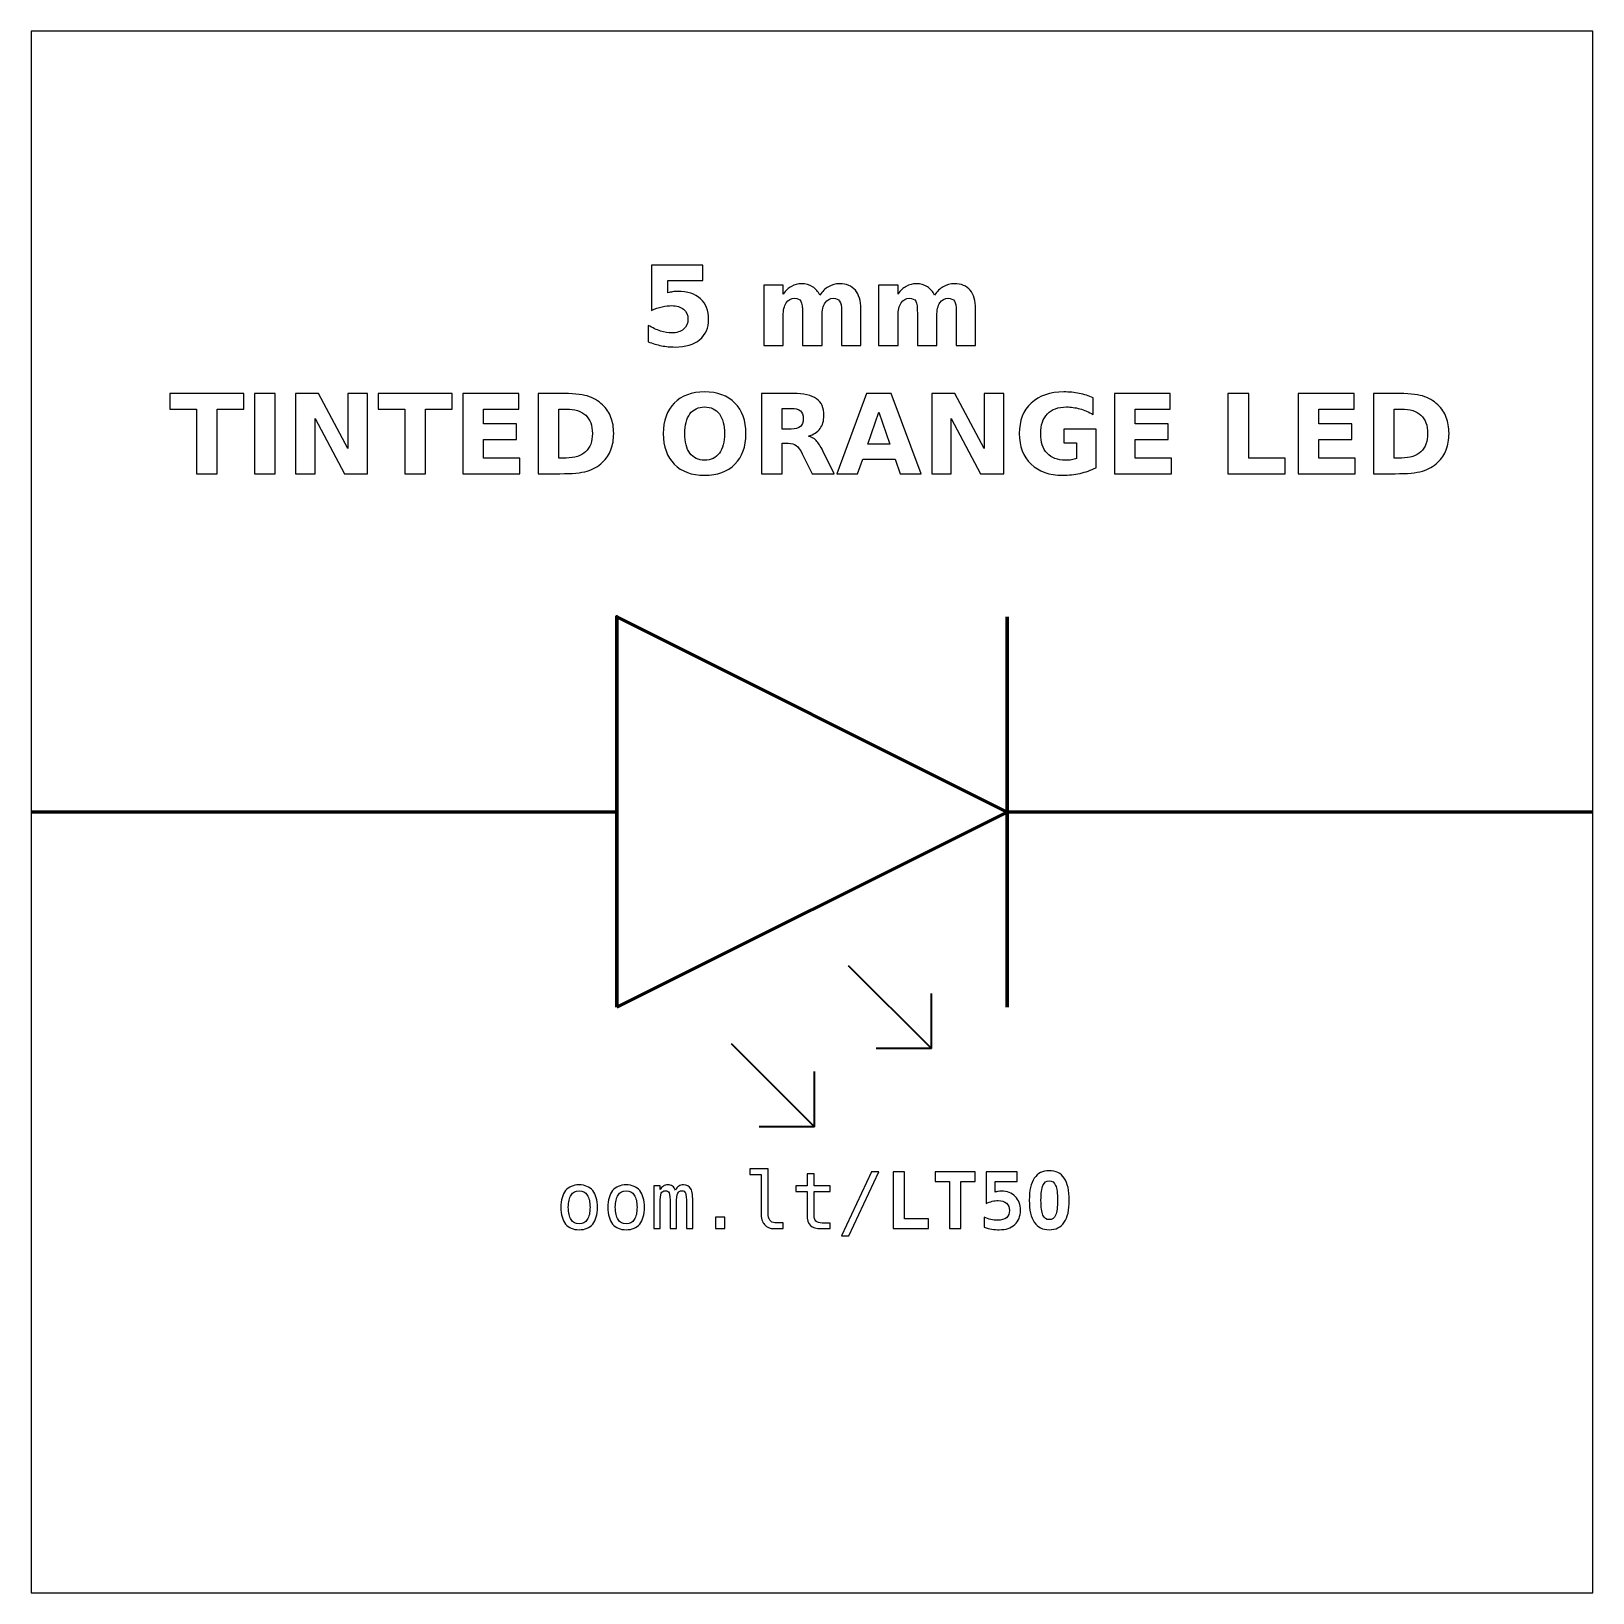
# Model space of a CAD drawing. Header units: centimetres. Extents: x -11.5 to -9.5, y -15.85 to -13.85.
import ezdxf

# ---------------------------------------------------------------- set-up
doc = ezdxf.new("R2010")
doc.units = ezdxf.units.CM
doc.header["$MEASUREMENT"] = 0
doc.layers.add('Layer 1', color=7, linetype='Continuous')

msp = doc.modelspace()

# ---------------------------------------------------------------- linework, layer by layer
at = {"layer": 'Layer 1', "color": 7}
msp.add_open_spline([(-11.5, -13.85), (-11.5, -13.85), (-9.5, -13.85), (-9.5, -13.85), (-9.5, -13.85), (-9.5, -13.85), (-9.5, -15.85), (-9.5, -15.85), (-9.5, -15.85), (-9.5, -15.85), (-11.5, -15.85), (-11.5, -15.85), (-11.5, -15.85), (-11.5, -15.85), (-11.5, -13.85), (-11.5, -13.85)], degree=3, knots=[0, 0, 0, 0, 0.25, 0.25, 0.25, 0.25, 0.5, 0.5, 0.5, 0.5, 0.75, 0.75, 0.75, 0.75, 1, 1, 1, 1], dxfattribs=at)
at = {"layer": 'Layer 1', "color": 250}
for points, knots in [([(-10.70574, -14.14959), (-10.70574, -14.14959), (-10.6398, -14.14959), (-10.6398, -14.14959), (-10.6398, -14.14959), (-10.6398, -14.14959), (-10.6398, -14.16909), (-10.6398, -14.16909), (-10.6398, -14.16909), (-10.6398, -14.16909), (-10.6846, -14.16909), (-10.6846, -14.16909), (-10.6846, -14.16909), (-10.6846, -14.16909), (-10.6846, -14.18501), (-10.6846, -14.18501), (-10.6846, -14.18501), (-10.68258, -14.18447), (-10.68055, -14.18405), (-10.67851, -14.18374), (-10.67851, -14.18374), (-10.67646, -14.18343), (-10.67432, -14.18329), (-10.67213, -14.18329), (-10.67213, -14.18329), (-10.65958, -14.18329), (-10.64982, -14.18642), (-10.64283, -14.1927), (-10.64283, -14.1927), (-10.63585, -14.19896), (-10.63237, -14.2077), (-10.63237, -14.2189), (-10.63237, -14.2189), (-10.63237, -14.23002), (-10.63618, -14.23873), (-10.64377, -14.24503), (-10.64377, -14.24503), (-10.65137, -14.25131), (-10.66193, -14.25446), (-10.67543, -14.25446), (-10.67543, -14.25446), (-10.68126, -14.25446), (-10.68705, -14.25389), (-10.69276, -14.25277), (-10.69276, -14.25277), (-10.69848, -14.25164), (-10.70417, -14.24994), (-10.70981, -14.24764), (-10.70981, -14.24764), (-10.70981, -14.24764), (-10.70981, -14.22675), (-10.70981, -14.22675), (-10.70981, -14.22675), (-10.70421, -14.22998), (-10.6989, -14.23238), (-10.69387, -14.23397), (-10.69387, -14.23397), (-10.68883, -14.2356), (-10.68408, -14.2364), (-10.67964, -14.2364), (-10.67964, -14.2364), (-10.67319, -14.2364), (-10.66814, -14.23482), (-10.66444, -14.23167), (-10.66444, -14.23167), (-10.66075, -14.22854), (-10.65889, -14.22429), (-10.65889, -14.2189), (-10.65889, -14.2189), (-10.65889, -14.21349), (-10.66075, -14.20923), (-10.66444, -14.20611), (-10.66444, -14.20611), (-10.66814, -14.20298), (-10.67319, -14.20143), (-10.67964, -14.20143), (-10.67964, -14.20143), (-10.68345, -14.20143), (-10.68752, -14.20192), (-10.69182, -14.20291), (-10.69182, -14.20291), (-10.69615, -14.20389), (-10.70078, -14.20542), (-10.70574, -14.20749), (-10.70574, -14.20749), (-10.70574, -14.20749), (-10.70574, -14.14959), (-10.70574, -14.14959)], [0, 0, 0, 0, 0.0454545, 0.0454545, 0.0454545, 0.0454545, 0.0909091, 0.0909091, 0.0909091, 0.0909091, 0.1363636, 0.1363636, 0.1363636, 0.1363636, 0.1818182, 0.1818182, 0.1818182, 0.1818182, 0.2272727, 0.2272727, 0.2272727, 0.2272727, 0.2727273, 0.2727273, 0.2727273, 0.2727273, 0.3181818, 0.3181818, 0.3181818, 0.3181818, 0.3636364, 0.3636364, 0.3636364, 0.3636364, 0.4090909, 0.4090909, 0.4090909, 0.4090909, 0.4545455, 0.4545455, 0.4545455, 0.4545455, 0.5, 0.5, 0.5, 0.5, 0.5454545, 0.5454545, 0.5454545, 0.5454545, 0.5909091, 0.5909091, 0.5909091, 0.5909091, 0.6363636, 0.6363636, 0.6363636, 0.6363636, 0.6818182, 0.6818182, 0.6818182, 0.6818182, 0.7272727, 0.7272727, 0.7272727, 0.7272727, 0.7727273, 0.7727273, 0.7727273, 0.7727273, 0.8181818, 0.8181818, 0.8181818, 0.8181818, 0.8636364, 0.8636364, 0.8636364, 0.8636364, 0.9090909, 0.9090909, 0.9090909, 0.9090909, 0.9545455, 0.9545455, 0.9545455, 0.9545455, 1, 1, 1, 1]), ([(-10.49001, -14.18811), (-10.48688, -14.18334), (-10.48319, -14.17969), (-10.47888, -14.1772), (-10.47888, -14.1772), (-10.47458, -14.17468), (-10.46988, -14.17344), (-10.46473, -14.17344), (-10.46473, -14.17344), (-10.45586, -14.17344), (-10.44911, -14.17617), (-10.44448, -14.18165), (-10.44448, -14.18165), (-10.43984, -14.1871), (-10.43751, -14.19505), (-10.43751, -14.20547), (-10.43751, -14.20547), (-10.43751, -14.20547), (-10.43751, -14.25246), (-10.43751, -14.25246), (-10.43751, -14.25246), (-10.43751, -14.25246), (-10.46233, -14.25246), (-10.46233, -14.25246), (-10.46233, -14.25246), (-10.46233, -14.25246), (-10.46233, -14.21222), (-10.46233, -14.21222), (-10.46233, -14.21222), (-10.46228, -14.21163), (-10.46226, -14.21102), (-10.46223, -14.21036), (-10.46223, -14.21036), (-10.46221, -14.20973), (-10.46219, -14.20881), (-10.46219, -14.20761), (-10.46219, -14.20761), (-10.46219, -14.20215), (-10.46298, -14.19818), (-10.46461, -14.19573), (-10.46461, -14.19573), (-10.46621, -14.19326), (-10.46879, -14.19204), (-10.47237, -14.19204), (-10.47237, -14.19204), (-10.47707, -14.19204), (-10.48067, -14.19397), (-10.48323, -14.19783), (-10.48323, -14.19783), (-10.48577, -14.20168), (-10.48709, -14.20726), (-10.48719, -14.21457), (-10.48719, -14.21457), (-10.48719, -14.21457), (-10.48719, -14.25246), (-10.48719, -14.25246), (-10.48719, -14.25246), (-10.48719, -14.25246), (-10.512, -14.25246), (-10.512, -14.25246), (-10.512, -14.25246), (-10.512, -14.25246), (-10.512, -14.21222), (-10.512, -14.21222), (-10.512, -14.21222), (-10.512, -14.20368), (-10.51273, -14.19818), (-10.51421, -14.19573), (-10.51421, -14.19573), (-10.51567, -14.19326), (-10.51828, -14.19204), (-10.52204, -14.19204), (-10.52204, -14.19204), (-10.52679, -14.19204), (-10.53044, -14.19399), (-10.533, -14.19787), (-10.533, -14.19787), (-10.53556, -14.20175), (-10.53686, -14.20728), (-10.53686, -14.2145), (-10.53686, -14.2145), (-10.53686, -14.2145), (-10.53686, -14.25246), (-10.53686, -14.25246), (-10.53686, -14.25246), (-10.53686, -14.25246), (-10.56167, -14.25246), (-10.56167, -14.25246), (-10.56167, -14.25246), (-10.56167, -14.25246), (-10.56167, -14.1753), (-10.56167, -14.1753), (-10.56167, -14.1753), (-10.56167, -14.1753), (-10.53686, -14.1753), (-10.53686, -14.1753), (-10.53686, -14.1753), (-10.53686, -14.1753), (-10.53686, -14.18661), (-10.53686, -14.18661), (-10.53686, -14.18661), (-10.53382, -14.18223), (-10.53034, -14.17897), (-10.52641, -14.17675), (-10.52641, -14.17675), (-10.52249, -14.17454), (-10.51816, -14.17344), (-10.51343, -14.17344), (-10.51343, -14.17344), (-10.50812, -14.17344), (-10.50339, -14.17473), (-10.49932, -14.1773), (-10.49932, -14.1773), (-10.49523, -14.17988), (-10.49212, -14.18348), (-10.49001, -14.18811)], [0, 0, 0, 0, 0.0344828, 0.0344828, 0.0344828, 0.0344828, 0.0689655, 0.0689655, 0.0689655, 0.0689655, 0.1034483, 0.1034483, 0.1034483, 0.1034483, 0.137931, 0.137931, 0.137931, 0.137931, 0.1724138, 0.1724138, 0.1724138, 0.1724138, 0.2068966, 0.2068966, 0.2068966, 0.2068966, 0.2413793, 0.2413793, 0.2413793, 0.2413793, 0.2758621, 0.2758621, 0.2758621, 0.2758621, 0.3103448, 0.3103448, 0.3103448, 0.3103448, 0.3448276, 0.3448276, 0.3448276, 0.3448276, 0.3793103, 0.3793103, 0.3793103, 0.3793103, 0.4137931, 0.4137931, 0.4137931, 0.4137931, 0.4482759, 0.4482759, 0.4482759, 0.4482759, 0.4827586, 0.4827586, 0.4827586, 0.4827586, 0.5172414, 0.5172414, 0.5172414, 0.5172414, 0.5517241, 0.5517241, 0.5517241, 0.5517241, 0.5862069, 0.5862069, 0.5862069, 0.5862069, 0.6206897, 0.6206897, 0.6206897, 0.6206897, 0.6551724, 0.6551724, 0.6551724, 0.6551724, 0.6896552, 0.6896552, 0.6896552, 0.6896552, 0.7241379, 0.7241379, 0.7241379, 0.7241379, 0.7586207, 0.7586207, 0.7586207, 0.7586207, 0.7931034, 0.7931034, 0.7931034, 0.7931034, 0.8275862, 0.8275862, 0.8275862, 0.8275862, 0.862069, 0.862069, 0.862069, 0.862069, 0.8965517, 0.8965517, 0.8965517, 0.8965517, 0.9310345, 0.9310345, 0.9310345, 0.9310345, 0.9655172, 0.9655172, 0.9655172, 0.9655172, 1, 1, 1, 1]), ([(-10.34297, -14.18811), (-10.33984, -14.18334), (-10.33615, -14.17969), (-10.33184, -14.1772), (-10.33184, -14.1772), (-10.32754, -14.17468), (-10.32284, -14.17344), (-10.31769, -14.17344), (-10.31769, -14.17344), (-10.30882, -14.17344), (-10.30207, -14.17617), (-10.29744, -14.18165), (-10.29744, -14.18165), (-10.2928, -14.1871), (-10.29047, -14.19505), (-10.29047, -14.20547), (-10.29047, -14.20547), (-10.29047, -14.20547), (-10.29047, -14.25246), (-10.29047, -14.25246), (-10.29047, -14.25246), (-10.29047, -14.25246), (-10.31529, -14.25246), (-10.31529, -14.25246), (-10.31529, -14.25246), (-10.31529, -14.25246), (-10.31529, -14.21222), (-10.31529, -14.21222), (-10.31529, -14.21222), (-10.31524, -14.21163), (-10.31522, -14.21102), (-10.31519, -14.21036), (-10.31519, -14.21036), (-10.31517, -14.20973), (-10.31515, -14.20881), (-10.31515, -14.20761), (-10.31515, -14.20761), (-10.31515, -14.20215), (-10.31594, -14.19818), (-10.31757, -14.19573), (-10.31757, -14.19573), (-10.31917, -14.19326), (-10.32175, -14.19204), (-10.32533, -14.19204), (-10.32533, -14.19204), (-10.33003, -14.19204), (-10.33363, -14.19397), (-10.33619, -14.19783), (-10.33619, -14.19783), (-10.33873, -14.20168), (-10.34005, -14.20726), (-10.34015, -14.21457), (-10.34015, -14.21457), (-10.34015, -14.21457), (-10.34015, -14.25246), (-10.34015, -14.25246), (-10.34015, -14.25246), (-10.34015, -14.25246), (-10.36496, -14.25246), (-10.36496, -14.25246), (-10.36496, -14.25246), (-10.36496, -14.25246), (-10.36496, -14.21222), (-10.36496, -14.21222), (-10.36496, -14.21222), (-10.36496, -14.20368), (-10.36569, -14.19818), (-10.36717, -14.19573), (-10.36717, -14.19573), (-10.36863, -14.19326), (-10.37124, -14.19204), (-10.375, -14.19204), (-10.375, -14.19204), (-10.37975, -14.19204), (-10.3834, -14.19399), (-10.38596, -14.19787), (-10.38596, -14.19787), (-10.38852, -14.20175), (-10.38982, -14.20728), (-10.38982, -14.2145), (-10.38982, -14.2145), (-10.38982, -14.2145), (-10.38982, -14.25246), (-10.38982, -14.25246), (-10.38982, -14.25246), (-10.38982, -14.25246), (-10.41463, -14.25246), (-10.41463, -14.25246), (-10.41463, -14.25246), (-10.41463, -14.25246), (-10.41463, -14.1753), (-10.41463, -14.1753), (-10.41463, -14.1753), (-10.41463, -14.1753), (-10.38982, -14.1753), (-10.38982, -14.1753), (-10.38982, -14.1753), (-10.38982, -14.1753), (-10.38982, -14.18661), (-10.38982, -14.18661), (-10.38982, -14.18661), (-10.38678, -14.18223), (-10.3833, -14.17897), (-10.37937, -14.17675), (-10.37937, -14.17675), (-10.37545, -14.17454), (-10.37112, -14.17344), (-10.36639, -14.17344), (-10.36639, -14.17344), (-10.36108, -14.17344), (-10.35635, -14.17473), (-10.35228, -14.1773), (-10.35228, -14.1773), (-10.34819, -14.17988), (-10.34508, -14.18348), (-10.34297, -14.18811)], [0, 0, 0, 0, 0.0344828, 0.0344828, 0.0344828, 0.0344828, 0.0689655, 0.0689655, 0.0689655, 0.0689655, 0.1034483, 0.1034483, 0.1034483, 0.1034483, 0.137931, 0.137931, 0.137931, 0.137931, 0.1724138, 0.1724138, 0.1724138, 0.1724138, 0.2068966, 0.2068966, 0.2068966, 0.2068966, 0.2413793, 0.2413793, 0.2413793, 0.2413793, 0.2758621, 0.2758621, 0.2758621, 0.2758621, 0.3103448, 0.3103448, 0.3103448, 0.3103448, 0.3448276, 0.3448276, 0.3448276, 0.3448276, 0.3793103, 0.3793103, 0.3793103, 0.3793103, 0.4137931, 0.4137931, 0.4137931, 0.4137931, 0.4482759, 0.4482759, 0.4482759, 0.4482759, 0.4827586, 0.4827586, 0.4827586, 0.4827586, 0.5172414, 0.5172414, 0.5172414, 0.5172414, 0.5517241, 0.5517241, 0.5517241, 0.5517241, 0.5862069, 0.5862069, 0.5862069, 0.5862069, 0.6206897, 0.6206897, 0.6206897, 0.6206897, 0.6551724, 0.6551724, 0.6551724, 0.6551724, 0.6896552, 0.6896552, 0.6896552, 0.6896552, 0.7241379, 0.7241379, 0.7241379, 0.7241379, 0.7586207, 0.7586207, 0.7586207, 0.7586207, 0.7931034, 0.7931034, 0.7931034, 0.7931034, 0.8275862, 0.8275862, 0.8275862, 0.8275862, 0.862069, 0.862069, 0.862069, 0.862069, 0.8965517, 0.8965517, 0.8965517, 0.8965517, 0.9310345, 0.9310345, 0.9310345, 0.9310345, 0.9655172, 0.9655172, 0.9655172, 0.9655172, 1, 1, 1, 1]), ([(-11.32256, -14.31384), (-11.32256, -14.31384), (-11.22776, -14.31384), (-11.22776, -14.31384), (-11.22776, -14.31384), (-11.22776, -14.31384), (-11.22776, -14.3339), (-11.22776, -14.3339), (-11.22776, -14.3339), (-11.22776, -14.3339), (-11.26186, -14.3339), (-11.26186, -14.3339), (-11.26186, -14.3339), (-11.26186, -14.3339), (-11.26186, -14.41671), (-11.26186, -14.41671), (-11.26186, -14.41671), (-11.26186, -14.41671), (-11.28839, -14.41671), (-11.28839, -14.41671), (-11.28839, -14.41671), (-11.28839, -14.41671), (-11.28839, -14.3339), (-11.28839, -14.3339), (-11.28839, -14.3339), (-11.28839, -14.3339), (-11.32256, -14.3339), (-11.32256, -14.3339), (-11.32256, -14.3339), (-11.32256, -14.3339), (-11.32256, -14.31384), (-11.32256, -14.31384)], [0, 0, 0, 0, 0.125, 0.125, 0.125, 0.125, 0.25, 0.25, 0.25, 0.25, 0.375, 0.375, 0.375, 0.375, 0.5, 0.5, 0.5, 0.5, 0.625, 0.625, 0.625, 0.625, 0.75, 0.75, 0.75, 0.75, 0.875, 0.875, 0.875, 0.875, 1, 1, 1, 1]), ([(-11.21402, -14.31384), (-11.21402, -14.31384), (-11.18749, -14.31384), (-11.18749, -14.31384), (-11.18749, -14.31384), (-11.18749, -14.31384), (-11.18749, -14.41671), (-11.18749, -14.41671), (-11.18749, -14.41671), (-11.18749, -14.41671), (-11.21402, -14.41671), (-11.21402, -14.41671), (-11.21402, -14.41671), (-11.21402, -14.41671), (-11.21402, -14.31384), (-11.21402, -14.31384)], [0, 0, 0, 0, 0.25, 0.25, 0.25, 0.25, 0.5, 0.5, 0.5, 0.5, 0.75, 0.75, 0.75, 0.75, 1, 1, 1, 1]), ([(-11.16153, -14.31384), (-11.16153, -14.31384), (-11.1319, -14.31384), (-11.1319, -14.31384), (-11.1319, -14.31384), (-11.1319, -14.31384), (-11.09448, -14.3844), (-11.09448, -14.3844), (-11.09448, -14.3844), (-11.09448, -14.3844), (-11.09448, -14.31384), (-11.09448, -14.31384), (-11.09448, -14.31384), (-11.09448, -14.31384), (-11.06934, -14.31384), (-11.06934, -14.31384), (-11.06934, -14.31384), (-11.06934, -14.31384), (-11.06934, -14.41671), (-11.06934, -14.41671), (-11.06934, -14.41671), (-11.06934, -14.41671), (-11.09897, -14.41671), (-11.09897, -14.41671), (-11.09897, -14.41671), (-11.09897, -14.41671), (-11.13639, -14.34615), (-11.13639, -14.34615), (-11.13639, -14.34615), (-11.13639, -14.34615), (-11.13639, -14.41671), (-11.13639, -14.41671), (-11.13639, -14.41671), (-11.13639, -14.41671), (-11.16153, -14.41671), (-11.16153, -14.41671), (-11.16153, -14.41671), (-11.16153, -14.41671), (-11.16153, -14.31384), (-11.16153, -14.31384)], [0, 0, 0, 0, 0.1, 0.1, 0.1, 0.1, 0.2, 0.2, 0.2, 0.2, 0.3, 0.3, 0.3, 0.3, 0.4, 0.4, 0.4, 0.4, 0.5, 0.5, 0.5, 0.5, 0.6, 0.6, 0.6, 0.6, 0.7, 0.7, 0.7, 0.7, 0.8, 0.8, 0.8, 0.8, 0.9, 0.9, 0.9, 0.9, 1, 1, 1, 1]), ([(-11.05572, -14.31384), (-11.05572, -14.31384), (-10.96092, -14.31384), (-10.96092, -14.31384), (-10.96092, -14.31384), (-10.96092, -14.31384), (-10.96092, -14.3339), (-10.96092, -14.3339), (-10.96092, -14.3339), (-10.96092, -14.3339), (-10.99502, -14.3339), (-10.99502, -14.3339), (-10.99502, -14.3339), (-10.99502, -14.3339), (-10.99502, -14.41671), (-10.99502, -14.41671), (-10.99502, -14.41671), (-10.99502, -14.41671), (-11.02155, -14.41671), (-11.02155, -14.41671), (-11.02155, -14.41671), (-11.02155, -14.41671), (-11.02155, -14.3339), (-11.02155, -14.3339), (-11.02155, -14.3339), (-11.02155, -14.3339), (-11.05572, -14.3339), (-11.05572, -14.3339), (-11.05572, -14.3339), (-11.05572, -14.3339), (-11.05572, -14.31384), (-11.05572, -14.31384)], [0, 0, 0, 0, 0.125, 0.125, 0.125, 0.125, 0.25, 0.25, 0.25, 0.25, 0.375, 0.375, 0.375, 0.375, 0.5, 0.5, 0.5, 0.5, 0.625, 0.625, 0.625, 0.625, 0.75, 0.75, 0.75, 0.75, 0.875, 0.875, 0.875, 0.875, 1, 1, 1, 1]), ([(-10.94718, -14.31384), (-10.94718, -14.31384), (-10.87559, -14.31384), (-10.87559, -14.31384), (-10.87559, -14.31384), (-10.87559, -14.31384), (-10.87559, -14.3339), (-10.87559, -14.3339), (-10.87559, -14.3339), (-10.87559, -14.3339), (-10.92065, -14.3339), (-10.92065, -14.3339), (-10.92065, -14.3339), (-10.92065, -14.3339), (-10.92065, -14.35305), (-10.92065, -14.35305), (-10.92065, -14.35305), (-10.92065, -14.35305), (-10.8783, -14.35305), (-10.8783, -14.35305), (-10.8783, -14.35305), (-10.8783, -14.35305), (-10.8783, -14.37311), (-10.8783, -14.37311), (-10.8783, -14.37311), (-10.8783, -14.37311), (-10.92065, -14.37311), (-10.92065, -14.37311), (-10.92065, -14.37311), (-10.92065, -14.37311), (-10.92065, -14.39665), (-10.92065, -14.39665), (-10.92065, -14.39665), (-10.92065, -14.39665), (-10.87409, -14.39665), (-10.87409, -14.39665), (-10.87409, -14.39665), (-10.87409, -14.39665), (-10.87409, -14.41671), (-10.87409, -14.41671), (-10.87409, -14.41671), (-10.87409, -14.41671), (-10.94718, -14.41671), (-10.94718, -14.41671), (-10.94718, -14.41671), (-10.94718, -14.41671), (-10.94718, -14.31384), (-10.94718, -14.31384)], [0, 0, 0, 0, 0.0833333, 0.0833333, 0.0833333, 0.0833333, 0.1666667, 0.1666667, 0.1666667, 0.1666667, 0.25, 0.25, 0.25, 0.25, 0.3333333, 0.3333333, 0.3333333, 0.3333333, 0.4166667, 0.4166667, 0.4166667, 0.4166667, 0.5, 0.5, 0.5, 0.5, 0.5833333, 0.5833333, 0.5833333, 0.5833333, 0.6666667, 0.6666667, 0.6666667, 0.6666667, 0.75, 0.75, 0.75, 0.75, 0.8333333, 0.8333333, 0.8333333, 0.8333333, 0.9166667, 0.9166667, 0.9166667, 0.9166667, 1, 1, 1, 1]), ([(-10.85078, -14.31384), (-10.85078, -14.31384), (-10.82279, -14.31384), (-10.82279, -14.31384), (-10.82279, -14.31384), (-10.80718, -14.31384), (-10.79556, -14.31495), (-10.78792, -14.31718), (-10.78792, -14.31718), (-10.78027, -14.31941), (-10.77371, -14.32318), (-10.76823, -14.32852), (-10.76823, -14.32852), (-10.76341, -14.33315), (-10.75984, -14.33851), (-10.75748, -14.34458), (-10.75748, -14.34458), (-10.75516, -14.35062), (-10.75398, -14.35749), (-10.75398, -14.36518), (-10.75398, -14.36518), (-10.75398, -14.37294), (-10.75516, -14.37986), (-10.75748, -14.38595), (-10.75748, -14.38595), (-10.75984, -14.39204), (-10.76341, -14.3974), (-10.76823, -14.40203), (-10.76823, -14.40203), (-10.77376, -14.40737), (-10.78037, -14.41114), (-10.78808, -14.41337), (-10.78808, -14.41337), (-10.7958, -14.4156), (-10.80737, -14.41671), (-10.82279, -14.41671), (-10.82279, -14.41671), (-10.82279, -14.41671), (-10.85078, -14.41671), (-10.85078, -14.41671), (-10.85078, -14.41671), (-10.85078, -14.41671), (-10.85078, -14.31384), (-10.85078, -14.31384)], [0, 0, 0, 0, 0.0909091, 0.0909091, 0.0909091, 0.0909091, 0.1818182, 0.1818182, 0.1818182, 0.1818182, 0.2727273, 0.2727273, 0.2727273, 0.2727273, 0.3636364, 0.3636364, 0.3636364, 0.3636364, 0.4545455, 0.4545455, 0.4545455, 0.4545455, 0.5454545, 0.5454545, 0.5454545, 0.5454545, 0.6363636, 0.6363636, 0.6363636, 0.6363636, 0.7272727, 0.7272727, 0.7272727, 0.7272727, 0.8181818, 0.8181818, 0.8181818, 0.8181818, 0.9090909, 0.9090909, 0.9090909, 0.9090909, 1, 1, 1, 1]), ([(-10.63754, -14.31198), (-10.62101, -14.31198), (-10.60805, -14.31671), (-10.59869, -14.32619), (-10.59869, -14.32619), (-10.58931, -14.33564), (-10.58463, -14.34869), (-10.58463, -14.36537), (-10.58463, -14.36537), (-10.58463, -14.382), (-10.58931, -14.39505), (-10.59869, -14.4045), (-10.59869, -14.4045), (-10.60805, -14.41398), (-10.62101, -14.41871), (-10.63754, -14.41871), (-10.63754, -14.41871), (-10.65403, -14.41871), (-10.66696, -14.41398), (-10.67637, -14.4045), (-10.67637, -14.4045), (-10.68575, -14.39505), (-10.69046, -14.382), (-10.69046, -14.36537), (-10.69046, -14.36537), (-10.69046, -14.34869), (-10.68575, -14.33564), (-10.67637, -14.32619), (-10.67637, -14.32619), (-10.66696, -14.31671), (-10.65403, -14.31198), (-10.63754, -14.31198)], [0, 0, 0, 0, 0.125, 0.125, 0.125, 0.125, 0.25, 0.25, 0.25, 0.25, 0.375, 0.375, 0.375, 0.375, 0.5, 0.5, 0.5, 0.5, 0.625, 0.625, 0.625, 0.625, 0.75, 0.75, 0.75, 0.75, 0.875, 0.875, 0.875, 0.875, 1, 1, 1, 1]), ([(-10.53803, -14.37779), (-10.53803, -14.37779), (-10.53803, -14.41671), (-10.53803, -14.41671), (-10.53803, -14.41671), (-10.53803, -14.41671), (-10.56456, -14.41671), (-10.56456, -14.41671), (-10.56456, -14.41671), (-10.56456, -14.41671), (-10.56456, -14.31384), (-10.56456, -14.31384), (-10.56456, -14.31384), (-10.56456, -14.31384), (-10.52404, -14.31384), (-10.52404, -14.31384), (-10.52404, -14.31384), (-10.51049, -14.31384), (-10.50054, -14.31612), (-10.49424, -14.32066), (-10.49424, -14.32066), (-10.48792, -14.3252), (-10.48476, -14.3324), (-10.48476, -14.34223), (-10.48476, -14.34223), (-10.48476, -14.34902), (-10.48641, -14.35462), (-10.48968, -14.35897), (-10.48968, -14.35897), (-10.49297, -14.36335), (-10.49793, -14.36657), (-10.50454, -14.36862), (-10.50454, -14.36862), (-10.50092, -14.36946), (-10.49765, -14.37132), (-10.49478, -14.37424), (-10.49478, -14.37424), (-10.49191, -14.37715), (-10.48902, -14.38157), (-10.48608, -14.3875), (-10.48608, -14.3875), (-10.48608, -14.3875), (-10.47166, -14.41671), (-10.47166, -14.41671), (-10.47166, -14.41671), (-10.47166, -14.41671), (-10.49993, -14.41671), (-10.49993, -14.41671), (-10.49993, -14.41671), (-10.49993, -14.41671), (-10.51247, -14.39115), (-10.51247, -14.39115), (-10.51247, -14.39115), (-10.51498, -14.38602), (-10.51755, -14.38249), (-10.52016, -14.38061), (-10.52016, -14.38061), (-10.52275, -14.37873), (-10.5262, -14.37779), (-10.53053, -14.37779), (-10.53053, -14.37779), (-10.53053, -14.37779), (-10.53803, -14.37779), (-10.53803, -14.37779)], [0, 0, 0, 0, 0.0625, 0.0625, 0.0625, 0.0625, 0.125, 0.125, 0.125, 0.125, 0.1875, 0.1875, 0.1875, 0.1875, 0.25, 0.25, 0.25, 0.25, 0.3125, 0.3125, 0.3125, 0.3125, 0.375, 0.375, 0.375, 0.375, 0.4375, 0.4375, 0.4375, 0.4375, 0.5, 0.5, 0.5, 0.5, 0.5625, 0.5625, 0.5625, 0.5625, 0.625, 0.625, 0.625, 0.625, 0.6875, 0.6875, 0.6875, 0.6875, 0.75, 0.75, 0.75, 0.75, 0.8125, 0.8125, 0.8125, 0.8125, 0.875, 0.875, 0.875, 0.875, 0.9375, 0.9375, 0.9375, 0.9375, 1, 1, 1, 1]), ([(-10.39349, -14.39799), (-10.39349, -14.39799), (-10.43498, -14.39799), (-10.43498, -14.39799), (-10.43498, -14.39799), (-10.43498, -14.39799), (-10.44152, -14.41671), (-10.44152, -14.41671), (-10.44152, -14.41671), (-10.44152, -14.41671), (-10.46819, -14.41671), (-10.46819, -14.41671), (-10.46819, -14.41671), (-10.46819, -14.41671), (-10.43009, -14.31384), (-10.43009, -14.31384), (-10.43009, -14.31384), (-10.43009, -14.31384), (-10.39846, -14.31384), (-10.39846, -14.31384), (-10.39846, -14.31384), (-10.39846, -14.31384), (-10.36036, -14.41671), (-10.36036, -14.41671), (-10.36036, -14.41671), (-10.36036, -14.41671), (-10.38703, -14.41671), (-10.38703, -14.41671), (-10.38703, -14.41671), (-10.38703, -14.41671), (-10.39349, -14.39799), (-10.39349, -14.39799)], [0, 0, 0, 0, 0.125, 0.125, 0.125, 0.125, 0.25, 0.25, 0.25, 0.25, 0.375, 0.375, 0.375, 0.375, 0.5, 0.5, 0.5, 0.5, 0.625, 0.625, 0.625, 0.625, 0.75, 0.75, 0.75, 0.75, 0.875, 0.875, 0.875, 0.875, 1, 1, 1, 1]), ([(-10.34669, -14.31384), (-10.34669, -14.31384), (-10.31706, -14.31384), (-10.31706, -14.31384), (-10.31706, -14.31384), (-10.31706, -14.31384), (-10.27964, -14.3844), (-10.27964, -14.3844), (-10.27964, -14.3844), (-10.27964, -14.3844), (-10.27964, -14.31384), (-10.27964, -14.31384), (-10.27964, -14.31384), (-10.27964, -14.31384), (-10.2545, -14.31384), (-10.2545, -14.31384), (-10.2545, -14.31384), (-10.2545, -14.31384), (-10.2545, -14.41671), (-10.2545, -14.41671), (-10.2545, -14.41671), (-10.2545, -14.41671), (-10.28413, -14.41671), (-10.28413, -14.41671), (-10.28413, -14.41671), (-10.28413, -14.41671), (-10.32155, -14.34615), (-10.32155, -14.34615), (-10.32155, -14.34615), (-10.32155, -14.34615), (-10.32155, -14.41671), (-10.32155, -14.41671), (-10.32155, -14.41671), (-10.32155, -14.41671), (-10.34669, -14.41671), (-10.34669, -14.41671), (-10.34669, -14.41671), (-10.34669, -14.41671), (-10.34669, -14.31384), (-10.34669, -14.31384)], [0, 0, 0, 0, 0.1, 0.1, 0.1, 0.1, 0.2, 0.2, 0.2, 0.2, 0.3, 0.3, 0.3, 0.3, 0.4, 0.4, 0.4, 0.4, 0.5, 0.5, 0.5, 0.5, 0.6, 0.6, 0.6, 0.6, 0.7, 0.7, 0.7, 0.7, 0.8, 0.8, 0.8, 0.8, 0.9, 0.9, 0.9, 0.9, 1, 1, 1, 1]), ([(-10.13613, -14.40907), (-10.14274, -14.41229), (-10.1496, -14.41469), (-10.15673, -14.41631), (-10.15673, -14.41631), (-10.16386, -14.41791), (-10.17119, -14.41871), (-10.17879, -14.41871), (-10.17879, -14.41871), (-10.19591, -14.41871), (-10.20948, -14.41391), (-10.2195, -14.40434), (-10.2195, -14.40434), (-10.22952, -14.39477), (-10.23453, -14.38179), (-10.23453, -14.36537), (-10.23453, -14.36537), (-10.23453, -14.34879), (-10.22942, -14.33576), (-10.21924, -14.32623), (-10.21924, -14.32623), (-10.20903, -14.31673), (-10.19506, -14.31198), (-10.17733, -14.31198), (-10.17733, -14.31198), (-10.17049, -14.31198), (-10.16393, -14.31262), (-10.15765, -14.31391), (-10.15765, -14.31391), (-10.15139, -14.3152), (-10.14546, -14.31711), (-10.13991, -14.31963), (-10.13991, -14.31963), (-10.13991, -14.31963), (-10.13991, -14.34091), (-10.13991, -14.34091), (-10.13991, -14.34091), (-10.14565, -14.33764), (-10.15137, -14.33522), (-10.15704, -14.33362), (-10.15704, -14.33362), (-10.1627, -14.332), (-10.16839, -14.3312), (-10.17409, -14.3312), (-10.17409, -14.3312), (-10.18467, -14.3312), (-10.19281, -14.33416), (-10.19852, -14.34006), (-10.19852, -14.34006), (-10.20424, -14.34597), (-10.20711, -14.35441), (-10.20711, -14.36537), (-10.20711, -14.36537), (-10.20711, -14.37626), (-10.20435, -14.38468), (-10.19883, -14.3906), (-10.19883, -14.3906), (-10.19332, -14.39653), (-10.18549, -14.39949), (-10.17533, -14.39949), (-10.17533, -14.39949), (-10.17258, -14.39949), (-10.17002, -14.39933), (-10.16764, -14.39898), (-10.16764, -14.39898), (-10.16527, -14.39862), (-10.16315, -14.39808), (-10.16127, -14.39735), (-10.16127, -14.39735), (-10.16127, -14.39735), (-10.16127, -14.37736), (-10.16127, -14.37736), (-10.16127, -14.37736), (-10.16127, -14.37736), (-10.17745, -14.37736), (-10.17745, -14.37736), (-10.17745, -14.37736), (-10.17745, -14.37736), (-10.17745, -14.35958), (-10.17745, -14.35958), (-10.17745, -14.35958), (-10.17745, -14.35958), (-10.13613, -14.35958), (-10.13613, -14.35958), (-10.13613, -14.35958), (-10.13613, -14.35958), (-10.13613, -14.40907), (-10.13613, -14.40907)], [0, 0, 0, 0, 0.0454545, 0.0454545, 0.0454545, 0.0454545, 0.0909091, 0.0909091, 0.0909091, 0.0909091, 0.1363636, 0.1363636, 0.1363636, 0.1363636, 0.1818182, 0.1818182, 0.1818182, 0.1818182, 0.2272727, 0.2272727, 0.2272727, 0.2272727, 0.2727273, 0.2727273, 0.2727273, 0.2727273, 0.3181818, 0.3181818, 0.3181818, 0.3181818, 0.3636364, 0.3636364, 0.3636364, 0.3636364, 0.4090909, 0.4090909, 0.4090909, 0.4090909, 0.4545455, 0.4545455, 0.4545455, 0.4545455, 0.5, 0.5, 0.5, 0.5, 0.5454545, 0.5454545, 0.5454545, 0.5454545, 0.5909091, 0.5909091, 0.5909091, 0.5909091, 0.6363636, 0.6363636, 0.6363636, 0.6363636, 0.6818182, 0.6818182, 0.6818182, 0.6818182, 0.7272727, 0.7272727, 0.7272727, 0.7272727, 0.7727273, 0.7727273, 0.7727273, 0.7727273, 0.8181818, 0.8181818, 0.8181818, 0.8181818, 0.8636364, 0.8636364, 0.8636364, 0.8636364, 0.9090909, 0.9090909, 0.9090909, 0.9090909, 0.9545455, 0.9545455, 0.9545455, 0.9545455, 1, 1, 1, 1]), ([(-10.11277, -14.31384), (-10.11277, -14.31384), (-10.04118, -14.31384), (-10.04118, -14.31384), (-10.04118, -14.31384), (-10.04118, -14.31384), (-10.04118, -14.3339), (-10.04118, -14.3339), (-10.04118, -14.3339), (-10.04118, -14.3339), (-10.08624, -14.3339), (-10.08624, -14.3339), (-10.08624, -14.3339), (-10.08624, -14.3339), (-10.08624, -14.35305), (-10.08624, -14.35305), (-10.08624, -14.35305), (-10.08624, -14.35305), (-10.04389, -14.35305), (-10.04389, -14.35305), (-10.04389, -14.35305), (-10.04389, -14.35305), (-10.04389, -14.37311), (-10.04389, -14.37311), (-10.04389, -14.37311), (-10.04389, -14.37311), (-10.08624, -14.37311), (-10.08624, -14.37311), (-10.08624, -14.37311), (-10.08624, -14.37311), (-10.08624, -14.39665), (-10.08624, -14.39665), (-10.08624, -14.39665), (-10.08624, -14.39665), (-10.03968, -14.39665), (-10.03968, -14.39665), (-10.03968, -14.39665), (-10.03968, -14.39665), (-10.03968, -14.41671), (-10.03968, -14.41671), (-10.03968, -14.41671), (-10.03968, -14.41671), (-10.11277, -14.41671), (-10.11277, -14.41671), (-10.11277, -14.41671), (-10.11277, -14.41671), (-10.11277, -14.31384), (-10.11277, -14.31384)], [0, 0, 0, 0, 0.0833333, 0.0833333, 0.0833333, 0.0833333, 0.1666667, 0.1666667, 0.1666667, 0.1666667, 0.25, 0.25, 0.25, 0.25, 0.3333333, 0.3333333, 0.3333333, 0.3333333, 0.4166667, 0.4166667, 0.4166667, 0.4166667, 0.5, 0.5, 0.5, 0.5, 0.5833333, 0.5833333, 0.5833333, 0.5833333, 0.6666667, 0.6666667, 0.6666667, 0.6666667, 0.75, 0.75, 0.75, 0.75, 0.8333333, 0.8333333, 0.8333333, 0.8333333, 0.9166667, 0.9166667, 0.9166667, 0.9166667, 1, 1, 1, 1]), ([(-9.96724, -14.31384), (-9.96724, -14.31384), (-9.94071, -14.31384), (-9.94071, -14.31384), (-9.94071, -14.31384), (-9.94071, -14.31384), (-9.94071, -14.39665), (-9.94071, -14.39665), (-9.94071, -14.39665), (-9.94071, -14.39665), (-9.89415, -14.39665), (-9.89415, -14.39665), (-9.89415, -14.39665), (-9.89415, -14.39665), (-9.89415, -14.41671), (-9.89415, -14.41671), (-9.89415, -14.41671), (-9.89415, -14.41671), (-9.96724, -14.41671), (-9.96724, -14.41671), (-9.96724, -14.41671), (-9.96724, -14.41671), (-9.96724, -14.31384), (-9.96724, -14.31384)], [0, 0, 0, 0, 0.1666667, 0.1666667, 0.1666667, 0.1666667, 0.3333333, 0.3333333, 0.3333333, 0.3333333, 0.5, 0.5, 0.5, 0.5, 0.6666667, 0.6666667, 0.6666667, 0.6666667, 0.8333333, 0.8333333, 0.8333333, 0.8333333, 1, 1, 1, 1]), ([(-9.87733, -14.31384), (-9.87733, -14.31384), (-9.80574, -14.31384), (-9.80574, -14.31384), (-9.80574, -14.31384), (-9.80574, -14.31384), (-9.80574, -14.3339), (-9.80574, -14.3339), (-9.80574, -14.3339), (-9.80574, -14.3339), (-9.8508, -14.3339), (-9.8508, -14.3339), (-9.8508, -14.3339), (-9.8508, -14.3339), (-9.8508, -14.35305), (-9.8508, -14.35305), (-9.8508, -14.35305), (-9.8508, -14.35305), (-9.80845, -14.35305), (-9.80845, -14.35305), (-9.80845, -14.35305), (-9.80845, -14.35305), (-9.80845, -14.37311), (-9.80845, -14.37311), (-9.80845, -14.37311), (-9.80845, -14.37311), (-9.8508, -14.37311), (-9.8508, -14.37311), (-9.8508, -14.37311), (-9.8508, -14.37311), (-9.8508, -14.39665), (-9.8508, -14.39665), (-9.8508, -14.39665), (-9.8508, -14.39665), (-9.80424, -14.39665), (-9.80424, -14.39665), (-9.80424, -14.39665), (-9.80424, -14.39665), (-9.80424, -14.41671), (-9.80424, -14.41671), (-9.80424, -14.41671), (-9.80424, -14.41671), (-9.87733, -14.41671), (-9.87733, -14.41671), (-9.87733, -14.41671), (-9.87733, -14.41671), (-9.87733, -14.31384), (-9.87733, -14.31384)], [0, 0, 0, 0, 0.0833333, 0.0833333, 0.0833333, 0.0833333, 0.1666667, 0.1666667, 0.1666667, 0.1666667, 0.25, 0.25, 0.25, 0.25, 0.3333333, 0.3333333, 0.3333333, 0.3333333, 0.4166667, 0.4166667, 0.4166667, 0.4166667, 0.5, 0.5, 0.5, 0.5, 0.5833333, 0.5833333, 0.5833333, 0.5833333, 0.6666667, 0.6666667, 0.6666667, 0.6666667, 0.75, 0.75, 0.75, 0.75, 0.8333333, 0.8333333, 0.8333333, 0.8333333, 0.9166667, 0.9166667, 0.9166667, 0.9166667, 1, 1, 1, 1]), ([(-9.78093, -14.31384), (-9.78093, -14.31384), (-9.75294, -14.31384), (-9.75294, -14.31384), (-9.75294, -14.31384), (-9.73733, -14.31384), (-9.72571, -14.31495), (-9.71807, -14.31718), (-9.71807, -14.31718), (-9.71042, -14.31941), (-9.70386, -14.32318), (-9.69838, -14.32852), (-9.69838, -14.32852), (-9.69356, -14.33315), (-9.68999, -14.33851), (-9.68763, -14.34458), (-9.68763, -14.34458), (-9.68531, -14.35062), (-9.68413, -14.35749), (-9.68413, -14.36518), (-9.68413, -14.36518), (-9.68413, -14.37294), (-9.68531, -14.37986), (-9.68763, -14.38595), (-9.68763, -14.38595), (-9.68999, -14.39204), (-9.69356, -14.3974), (-9.69838, -14.40203), (-9.69838, -14.40203), (-9.70391, -14.40737), (-9.71052, -14.41114), (-9.71823, -14.41337), (-9.71823, -14.41337), (-9.72595, -14.4156), (-9.73752, -14.41671), (-9.75294, -14.41671), (-9.75294, -14.41671), (-9.75294, -14.41671), (-9.78093, -14.41671), (-9.78093, -14.41671), (-9.78093, -14.41671), (-9.78093, -14.41671), (-9.78093, -14.31384), (-9.78093, -14.31384)], [0, 0, 0, 0, 0.0909091, 0.0909091, 0.0909091, 0.0909091, 0.1818182, 0.1818182, 0.1818182, 0.1818182, 0.2727273, 0.2727273, 0.2727273, 0.2727273, 0.3636364, 0.3636364, 0.3636364, 0.3636364, 0.4545455, 0.4545455, 0.4545455, 0.4545455, 0.5454545, 0.5454545, 0.5454545, 0.5454545, 0.6363636, 0.6363636, 0.6363636, 0.6363636, 0.7272727, 0.7272727, 0.7272727, 0.7272727, 0.8181818, 0.8181818, 0.8181818, 0.8181818, 0.9090909, 0.9090909, 0.9090909, 0.9090909, 1, 1, 1, 1]), ([(-10.82425, -14.3339), (-10.82425, -14.3339), (-10.82425, -14.39665), (-10.82425, -14.39665), (-10.82425, -14.39665), (-10.82425, -14.39665), (-10.81475, -14.39665), (-10.81475, -14.39665), (-10.81475, -14.39665), (-10.80391, -14.39665), (-10.79563, -14.39397), (-10.78992, -14.38858), (-10.78992, -14.38858), (-10.7842, -14.38322), (-10.78133, -14.37541), (-10.78133, -14.36518), (-10.78133, -14.36518), (-10.78133, -14.35497), (-10.78418, -14.34721), (-10.78987, -14.3419), (-10.78987, -14.3419), (-10.79556, -14.33656), (-10.80386, -14.3339), (-10.81475, -14.3339), (-10.81475, -14.3339), (-10.81475, -14.3339), (-10.82425, -14.3339), (-10.82425, -14.3339)], [0, 0, 0, 0, 0.1428571, 0.1428571, 0.1428571, 0.1428571, 0.2857143, 0.2857143, 0.2857143, 0.2857143, 0.4285714, 0.4285714, 0.4285714, 0.4285714, 0.5714286, 0.5714286, 0.5714286, 0.5714286, 0.7142857, 0.7142857, 0.7142857, 0.7142857, 0.8571429, 0.8571429, 0.8571429, 0.8571429, 1, 1, 1, 1]), ([(-10.63754, -14.3312), (-10.64563, -14.3312), (-10.65189, -14.33418), (-10.65636, -14.34016), (-10.65636, -14.34016), (-10.6608, -14.34613), (-10.66304, -14.35453), (-10.66304, -14.36537), (-10.66304, -14.36537), (-10.66304, -14.37619), (-10.6608, -14.38456), (-10.65636, -14.39053), (-10.65636, -14.39053), (-10.65189, -14.39651), (-10.64563, -14.39949), (-10.63754, -14.39949), (-10.63754, -14.39949), (-10.6294, -14.39949), (-10.62313, -14.39651), (-10.61866, -14.39053), (-10.61866, -14.39053), (-10.61421, -14.38456), (-10.61198, -14.37619), (-10.61198, -14.36537), (-10.61198, -14.36537), (-10.61198, -14.35453), (-10.61421, -14.34613), (-10.61866, -14.34016), (-10.61866, -14.34016), (-10.62313, -14.33418), (-10.6294, -14.3312), (-10.63754, -14.3312)], [0, 0, 0, 0, 0.125, 0.125, 0.125, 0.125, 0.25, 0.25, 0.25, 0.25, 0.375, 0.375, 0.375, 0.375, 0.5, 0.5, 0.5, 0.5, 0.625, 0.625, 0.625, 0.625, 0.75, 0.75, 0.75, 0.75, 0.875, 0.875, 0.875, 0.875, 1, 1, 1, 1]), ([(-10.52686, -14.35947), (-10.52131, -14.35947), (-10.51731, -14.35843), (-10.51491, -14.35636), (-10.51491, -14.35636), (-10.51249, -14.35429), (-10.51129, -14.35088), (-10.51129, -14.34615), (-10.51129, -14.34615), (-10.51129, -14.34147), (-10.51249, -14.33811), (-10.51491, -14.33609), (-10.51491, -14.33609), (-10.51731, -14.33407), (-10.52131, -14.33306), (-10.52686, -14.33306), (-10.52686, -14.33306), (-10.52686, -14.33306), (-10.53803, -14.33306), (-10.53803, -14.33306), (-10.53803, -14.33306), (-10.53803, -14.33306), (-10.53803, -14.35947), (-10.53803, -14.35947), (-10.53803, -14.35947), (-10.53803, -14.35947), (-10.52686, -14.35947), (-10.52686, -14.35947)], [0, 0, 0, 0, 0.1428571, 0.1428571, 0.1428571, 0.1428571, 0.2857143, 0.2857143, 0.2857143, 0.2857143, 0.4285714, 0.4285714, 0.4285714, 0.4285714, 0.5714286, 0.5714286, 0.5714286, 0.5714286, 0.7142857, 0.7142857, 0.7142857, 0.7142857, 0.8571429, 0.8571429, 0.8571429, 0.8571429, 1, 1, 1, 1]), ([(-10.42837, -14.37889), (-10.42837, -14.37889), (-10.40017, -14.37889), (-10.40017, -14.37889), (-10.40017, -14.37889), (-10.40017, -14.37889), (-10.41424, -14.33797), (-10.41424, -14.33797), (-10.41424, -14.33797), (-10.41424, -14.33797), (-10.42837, -14.37889), (-10.42837, -14.37889)], [0, 0, 0, 0, 0.3333333, 0.3333333, 0.3333333, 0.3333333, 0.6666667, 0.6666667, 0.6666667, 0.6666667, 1, 1, 1, 1]), ([(-9.7544, -14.3339), (-9.7544, -14.3339), (-9.7544, -14.39665), (-9.7544, -14.39665), (-9.7544, -14.39665), (-9.7544, -14.39665), (-9.7449, -14.39665), (-9.7449, -14.39665), (-9.7449, -14.39665), (-9.73406, -14.39665), (-9.72578, -14.39397), (-9.72007, -14.38858), (-9.72007, -14.38858), (-9.71435, -14.38322), (-9.71148, -14.37541), (-9.71148, -14.36518), (-9.71148, -14.36518), (-9.71148, -14.35497), (-9.71433, -14.34721), (-9.72002, -14.3419), (-9.72002, -14.3419), (-9.72571, -14.33656), (-9.73401, -14.3339), (-9.7449, -14.3339), (-9.7449, -14.3339), (-9.7449, -14.3339), (-9.7544, -14.3339), (-9.7544, -14.3339)], [0, 0, 0, 0, 0.1428571, 0.1428571, 0.1428571, 0.1428571, 0.2857143, 0.2857143, 0.2857143, 0.2857143, 0.4285714, 0.4285714, 0.4285714, 0.4285714, 0.5714286, 0.5714286, 0.5714286, 0.5714286, 0.7142857, 0.7142857, 0.7142857, 0.7142857, 0.8571429, 0.8571429, 0.8571429, 0.8571429, 1, 1, 1, 1]), ([(-10.55627, -15.3638), (-10.55627, -15.36784), (-10.55553, -15.37087), (-10.55405, -15.37292), (-10.55405, -15.37292), (-10.55257, -15.37497), (-10.55038, -15.376), (-10.54748, -15.376), (-10.54748, -15.376), (-10.54748, -15.376), (-10.53698, -15.376), (-10.53698, -15.376), (-10.53698, -15.376), (-10.53698, -15.376), (-10.53698, -15.38362), (-10.53698, -15.38362), (-10.53698, -15.38362), (-10.53698, -15.38362), (-10.54835, -15.38362), (-10.54835, -15.38362), (-10.54835, -15.38362), (-10.55373, -15.38362), (-10.55788, -15.38189), (-10.56083, -15.37844), (-10.56083, -15.37844), (-10.56378, -15.37499), (-10.56525, -15.3701), (-10.56525, -15.3638), (-10.56525, -15.3638), (-10.56525, -15.3638), (-10.56525, -15.31413), (-10.56525, -15.31413), (-10.56525, -15.31413), (-10.56525, -15.31413), (-10.57965, -15.31413), (-10.57965, -15.31413), (-10.57965, -15.31413), (-10.57965, -15.31413), (-10.57965, -15.3071), (-10.57965, -15.3071), (-10.57965, -15.3071), (-10.57965, -15.3071), (-10.55627, -15.3071), (-10.55627, -15.3071), (-10.55627, -15.3071), (-10.55627, -15.3071), (-10.55627, -15.3638), (-10.55627, -15.3638)], [0, 0, 0, 0, 0.0833333, 0.0833333, 0.0833333, 0.0833333, 0.1666667, 0.1666667, 0.1666667, 0.1666667, 0.25, 0.25, 0.25, 0.25, 0.3333333, 0.3333333, 0.3333333, 0.3333333, 0.4166667, 0.4166667, 0.4166667, 0.4166667, 0.5, 0.5, 0.5, 0.5, 0.5833333, 0.5833333, 0.5833333, 0.5833333, 0.6666667, 0.6666667, 0.6666667, 0.6666667, 0.75, 0.75, 0.75, 0.75, 0.8333333, 0.8333333, 0.8333333, 0.8333333, 0.9166667, 0.9166667, 0.9166667, 0.9166667, 1, 1, 1, 1]), ([(-10.49727, -15.3134), (-10.49727, -15.3134), (-10.49727, -15.32893), (-10.49727, -15.32893), (-10.49727, -15.32893), (-10.49727, -15.32893), (-10.47685, -15.32893), (-10.47685, -15.32893), (-10.47685, -15.32893), (-10.47685, -15.32893), (-10.47685, -15.33592), (-10.47685, -15.33592), (-10.47685, -15.33592), (-10.47685, -15.33592), (-10.49727, -15.33592), (-10.49727, -15.33592), (-10.49727, -15.33592), (-10.49727, -15.33592), (-10.49727, -15.3656), (-10.49727, -15.3656), (-10.49727, -15.3656), (-10.49727, -15.36964), (-10.49651, -15.37245), (-10.49497, -15.37404), (-10.49497, -15.37404), (-10.49344, -15.37564), (-10.49077, -15.37644), (-10.48697, -15.37644), (-10.48697, -15.37644), (-10.48697, -15.37644), (-10.47685, -15.37644), (-10.47685, -15.37644), (-10.47685, -15.37644), (-10.47685, -15.37644), (-10.47685, -15.38362), (-10.47685, -15.38362), (-10.47685, -15.38362), (-10.47685, -15.38362), (-10.48784, -15.38362), (-10.48784, -15.38362), (-10.48784, -15.38362), (-10.49459, -15.38362), (-10.49934, -15.38227), (-10.50211, -15.37957), (-10.50211, -15.37957), (-10.50487, -15.37687), (-10.50626, -15.3722), (-10.50626, -15.3656), (-10.50626, -15.3656), (-10.50626, -15.3656), (-10.50626, -15.33592), (-10.50626, -15.33592), (-10.50626, -15.33592), (-10.50626, -15.33592), (-10.52086, -15.33592), (-10.52086, -15.33592), (-10.52086, -15.33592), (-10.52086, -15.33592), (-10.52086, -15.32893), (-10.52086, -15.32893), (-10.52086, -15.32893), (-10.52086, -15.32893), (-10.50626, -15.32893), (-10.50626, -15.32893), (-10.50626, -15.32893), (-10.50626, -15.32893), (-10.50626, -15.3134), (-10.50626, -15.3134), (-10.50626, -15.3134), (-10.50626, -15.3134), (-10.49727, -15.3134), (-10.49727, -15.3134)], [0, 0, 0, 0, 0.0555556, 0.0555556, 0.0555556, 0.0555556, 0.1111111, 0.1111111, 0.1111111, 0.1111111, 0.1666667, 0.1666667, 0.1666667, 0.1666667, 0.2222222, 0.2222222, 0.2222222, 0.2222222, 0.2777778, 0.2777778, 0.2777778, 0.2777778, 0.3333333, 0.3333333, 0.3333333, 0.3333333, 0.3888889, 0.3888889, 0.3888889, 0.3888889, 0.4444444, 0.4444444, 0.4444444, 0.4444444, 0.5, 0.5, 0.5, 0.5, 0.5555556, 0.5555556, 0.5555556, 0.5555556, 0.6111111, 0.6111111, 0.6111111, 0.6111111, 0.6666667, 0.6666667, 0.6666667, 0.6666667, 0.7222222, 0.7222222, 0.7222222, 0.7222222, 0.7777778, 0.7777778, 0.7777778, 0.7777778, 0.8333333, 0.8333333, 0.8333333, 0.8333333, 0.8888889, 0.8888889, 0.8888889, 0.8888889, 0.9444444, 0.9444444, 0.9444444, 0.9444444, 1, 1, 1, 1]), ([(-10.42363, -15.31071), (-10.42363, -15.31071), (-10.41434, -15.31071), (-10.41434, -15.31071), (-10.41434, -15.31071), (-10.41434, -15.31071), (-10.45273, -15.3929), (-10.45273, -15.3929), (-10.45273, -15.3929), (-10.45273, -15.3929), (-10.46207, -15.3929), (-10.46207, -15.3929), (-10.46207, -15.3929), (-10.46207, -15.3929), (-10.42363, -15.31071), (-10.42363, -15.31071)], [0, 0, 0, 0, 0.25, 0.25, 0.25, 0.25, 0.5, 0.5, 0.5, 0.5, 0.75, 0.75, 0.75, 0.75, 1, 1, 1, 1]), ([(-10.39586, -15.38362), (-10.39586, -15.38362), (-10.39586, -15.31071), (-10.39586, -15.31071), (-10.39586, -15.31071), (-10.39586, -15.31071), (-10.38145, -15.31071), (-10.38145, -15.31071), (-10.38145, -15.31071), (-10.38145, -15.31071), (-10.38145, -15.37092), (-10.38145, -15.37092), (-10.38145, -15.37092), (-10.38145, -15.37092), (-10.35063, -15.37092), (-10.35063, -15.37092), (-10.35063, -15.37092), (-10.35063, -15.37092), (-10.35063, -15.38362), (-10.35063, -15.38362), (-10.35063, -15.38362), (-10.35063, -15.38362), (-10.39586, -15.38362), (-10.39586, -15.38362)], [0, 0, 0, 0, 0.1666667, 0.1666667, 0.1666667, 0.1666667, 0.3333333, 0.3333333, 0.3333333, 0.3333333, 0.5, 0.5, 0.5, 0.5, 0.6666667, 0.6666667, 0.6666667, 0.6666667, 0.8333333, 0.8333333, 0.8333333, 0.8333333, 1, 1, 1, 1]), ([(-10.30933, -15.38362), (-10.30933, -15.38362), (-10.32373, -15.38362), (-10.32373, -15.38362), (-10.32373, -15.38362), (-10.32373, -15.38362), (-10.32373, -15.32331), (-10.32373, -15.32331), (-10.32373, -15.32331), (-10.32373, -15.32331), (-10.34223, -15.32331), (-10.34223, -15.32331), (-10.34223, -15.32331), (-10.34223, -15.32331), (-10.34223, -15.31071), (-10.34223, -15.31071), (-10.34223, -15.31071), (-10.34223, -15.31071), (-10.29082, -15.31071), (-10.29082, -15.31071), (-10.29082, -15.31071), (-10.29082, -15.31071), (-10.29082, -15.32331), (-10.29082, -15.32331), (-10.29082, -15.32331), (-10.29082, -15.32331), (-10.30933, -15.32331), (-10.30933, -15.32331), (-10.30933, -15.32331), (-10.30933, -15.32331), (-10.30933, -15.38362), (-10.30933, -15.38362)], [0, 0, 0, 0, 0.125, 0.125, 0.125, 0.125, 0.25, 0.25, 0.25, 0.25, 0.375, 0.375, 0.375, 0.375, 0.5, 0.5, 0.5, 0.5, 0.625, 0.625, 0.625, 0.625, 0.75, 0.75, 0.75, 0.75, 0.875, 0.875, 0.875, 0.875, 1, 1, 1, 1]), ([(-10.277, -15.31071), (-10.277, -15.31071), (-10.2374, -15.31071), (-10.2374, -15.31071), (-10.2374, -15.31071), (-10.2374, -15.31071), (-10.2374, -15.32341), (-10.2374, -15.32341), (-10.2374, -15.32341), (-10.2374, -15.32341), (-10.26533, -15.32341), (-10.26533, -15.32341), (-10.26533, -15.32341), (-10.26533, -15.32341), (-10.26533, -15.33693), (-10.26533, -15.33693), (-10.26533, -15.33693), (-10.26417, -15.33648), (-10.2629, -15.33615), (-10.26157, -15.33593), (-10.26157, -15.33593), (-10.26023, -15.33572), (-10.25882, -15.33562), (-10.25732, -15.33562), (-10.25732, -15.33562), (-10.2501, -15.33562), (-10.24423, -15.3379), (-10.23973, -15.34245), (-10.23973, -15.34245), (-10.23525, -15.34702), (-10.233, -15.35293), (-10.233, -15.36023), (-10.233, -15.36023), (-10.233, -15.36789), (-10.23543, -15.37392), (-10.2403, -15.37837), (-10.2403, -15.37837), (-10.24517, -15.38282), (-10.2518, -15.38504), (-10.2602, -15.38504), (-10.2602, -15.38504), (-10.26332, -15.38504), (-10.26648, -15.38477), (-10.26967, -15.38425), (-10.26967, -15.38425), (-10.27285, -15.38374), (-10.27612, -15.38295), (-10.27944, -15.3819), (-10.27944, -15.3819), (-10.27944, -15.3819), (-10.27944, -15.36892), (-10.27944, -15.36892), (-10.27944, -15.36892), (-10.27674, -15.37025), (-10.27395, -15.37125), (-10.27112, -15.37192), (-10.27112, -15.37192), (-10.26827, -15.37259), (-10.2654, -15.37292), (-10.26253, -15.37292), (-10.26253, -15.37292), (-10.25747, -15.37292), (-10.2536, -15.37184), (-10.25097, -15.36967), (-10.25097, -15.36967), (-10.24833, -15.3675), (-10.24702, -15.36437), (-10.24702, -15.36023), (-10.24702, -15.36023), (-10.24702, -15.35642), (-10.24833, -15.35337), (-10.25095, -15.35107), (-10.25095, -15.35107), (-10.25357, -15.34878), (-10.25707, -15.34763), (-10.26142, -15.34763), (-10.26142, -15.34763), (-10.264, -15.34763), (-10.26657, -15.34795), (-10.26917, -15.34858), (-10.26917, -15.34858), (-10.27175, -15.34922), (-10.27437, -15.35018), (-10.277, -15.35145), (-10.277, -15.35145), (-10.277, -15.35145), (-10.277, -15.31071), (-10.277, -15.31071)], [0, 0, 0, 0, 0.0454545, 0.0454545, 0.0454545, 0.0454545, 0.0909091, 0.0909091, 0.0909091, 0.0909091, 0.1363636, 0.1363636, 0.1363636, 0.1363636, 0.1818182, 0.1818182, 0.1818182, 0.1818182, 0.2272727, 0.2272727, 0.2272727, 0.2272727, 0.2727273, 0.2727273, 0.2727273, 0.2727273, 0.3181818, 0.3181818, 0.3181818, 0.3181818, 0.3636364, 0.3636364, 0.3636364, 0.3636364, 0.4090909, 0.4090909, 0.4090909, 0.4090909, 0.4545455, 0.4545455, 0.4545455, 0.4545455, 0.5, 0.5, 0.5, 0.5, 0.5454545, 0.5454545, 0.5454545, 0.5454545, 0.5909091, 0.5909091, 0.5909091, 0.5909091, 0.6363636, 0.6363636, 0.6363636, 0.6363636, 0.6818182, 0.6818182, 0.6818182, 0.6818182, 0.7272727, 0.7272727, 0.7272727, 0.7272727, 0.7727273, 0.7727273, 0.7727273, 0.7727273, 0.8181818, 0.8181818, 0.8181818, 0.8181818, 0.8636364, 0.8636364, 0.8636364, 0.8636364, 0.9090909, 0.9090909, 0.9090909, 0.9090909, 0.9545455, 0.9545455, 0.9545455, 0.9545455, 1, 1, 1, 1]), ([(-10.22171, -15.34723), (-10.22171, -15.33477), (-10.21956, -15.32535), (-10.21524, -15.31896), (-10.21524, -15.31896), (-10.21093, -15.31258), (-10.20456, -15.3094), (-10.19612, -15.3094), (-10.19612, -15.3094), (-10.18766, -15.3094), (-10.18127, -15.31258), (-10.17696, -15.31896), (-10.17696, -15.31896), (-10.17264, -15.32535), (-10.17049, -15.33477), (-10.17049, -15.34723), (-10.17049, -15.34723), (-10.17049, -15.35968), (-10.17264, -15.36909), (-10.17696, -15.37547), (-10.17696, -15.37547), (-10.18127, -15.38185), (-10.18766, -15.38504), (-10.19612, -15.38504), (-10.19612, -15.38504), (-10.20456, -15.38504), (-10.21093, -15.38185), (-10.21524, -15.37547), (-10.21524, -15.37547), (-10.21956, -15.36909), (-10.22171, -15.35968), (-10.22171, -15.34723)], [0, 0, 0, 0, 0.125, 0.125, 0.125, 0.125, 0.25, 0.25, 0.25, 0.25, 0.375, 0.375, 0.375, 0.375, 0.5, 0.5, 0.5, 0.5, 0.625, 0.625, 0.625, 0.625, 0.75, 0.75, 0.75, 0.75, 0.875, 0.875, 0.875, 0.875, 1, 1, 1, 1]), ([(-10.79822, -15.32761), (-10.79064, -15.32761), (-10.78484, -15.33006), (-10.78082, -15.33498), (-10.78082, -15.33498), (-10.7768, -15.3399), (-10.77479, -15.34702), (-10.77479, -15.35632), (-10.77479, -15.35632), (-10.77479, -15.36567), (-10.77679, -15.37279), (-10.78079, -15.37769), (-10.78079, -15.37769), (-10.78481, -15.38259), (-10.79061, -15.38504), (-10.79822, -15.38504), (-10.79822, -15.38504), (-10.80582, -15.38504), (-10.81161, -15.38259), (-10.81563, -15.37769), (-10.81563, -15.37769), (-10.81963, -15.37279), (-10.82163, -15.36567), (-10.82163, -15.35632), (-10.82163, -15.35632), (-10.82163, -15.34702), (-10.81963, -15.3399), (-10.81563, -15.33498), (-10.81563, -15.33498), (-10.81161, -15.33006), (-10.80582, -15.32761), (-10.79822, -15.32761)], [0, 0, 0, 0, 0.125, 0.125, 0.125, 0.125, 0.25, 0.25, 0.25, 0.25, 0.375, 0.375, 0.375, 0.375, 0.5, 0.5, 0.5, 0.5, 0.625, 0.625, 0.625, 0.625, 0.75, 0.75, 0.75, 0.75, 0.875, 0.875, 0.875, 0.875, 1, 1, 1, 1]), ([(-10.79822, -15.33523), (-10.80279, -15.33523), (-10.80624, -15.337), (-10.80859, -15.34055), (-10.80859, -15.34055), (-10.81094, -15.3441), (-10.81211, -15.34937), (-10.81211, -15.35632), (-10.81211, -15.35632), (-10.81211, -15.36325), (-10.81094, -15.3685), (-10.80859, -15.37207), (-10.80859, -15.37207), (-10.80624, -15.37564), (-10.80279, -15.37742), (-10.79822, -15.37742), (-10.79822, -15.37742), (-10.79364, -15.37742), (-10.79017, -15.37564), (-10.78782, -15.37207), (-10.78782, -15.37207), (-10.78547, -15.3685), (-10.78431, -15.36325), (-10.78431, -15.35632), (-10.78431, -15.35632), (-10.78431, -15.34937), (-10.78547, -15.3441), (-10.78782, -15.34055), (-10.78782, -15.34055), (-10.79017, -15.337), (-10.79364, -15.33523), (-10.79822, -15.33523)], [0, 0, 0, 0, 0.125, 0.125, 0.125, 0.125, 0.25, 0.25, 0.25, 0.25, 0.375, 0.375, 0.375, 0.375, 0.5, 0.5, 0.5, 0.5, 0.625, 0.625, 0.625, 0.625, 0.75, 0.75, 0.75, 0.75, 0.875, 0.875, 0.875, 0.875, 1, 1, 1, 1]), ([(-10.73801, -15.32761), (-10.73043, -15.32761), (-10.72463, -15.33006), (-10.72061, -15.33498), (-10.72061, -15.33498), (-10.71659, -15.3399), (-10.71458, -15.34702), (-10.71458, -15.35632), (-10.71458, -15.35632), (-10.71458, -15.36567), (-10.71658, -15.37279), (-10.72058, -15.37769), (-10.72058, -15.37769), (-10.7246, -15.38259), (-10.7304, -15.38504), (-10.73801, -15.38504), (-10.73801, -15.38504), (-10.74561, -15.38504), (-10.7514, -15.38259), (-10.75542, -15.37769), (-10.75542, -15.37769), (-10.75942, -15.37279), (-10.76142, -15.36567), (-10.76142, -15.35632), (-10.76142, -15.35632), (-10.76142, -15.34702), (-10.75942, -15.3399), (-10.75542, -15.33498), (-10.75542, -15.33498), (-10.7514, -15.33006), (-10.74561, -15.32761), (-10.73801, -15.32761)], [0, 0, 0, 0, 0.125, 0.125, 0.125, 0.125, 0.25, 0.25, 0.25, 0.25, 0.375, 0.375, 0.375, 0.375, 0.5, 0.5, 0.5, 0.5, 0.625, 0.625, 0.625, 0.625, 0.75, 0.75, 0.75, 0.75, 0.875, 0.875, 0.875, 0.875, 1, 1, 1, 1]), ([(-10.73801, -15.33523), (-10.74258, -15.33523), (-10.74603, -15.337), (-10.74838, -15.34055), (-10.74838, -15.34055), (-10.75073, -15.3441), (-10.7519, -15.34937), (-10.7519, -15.35632), (-10.7519, -15.35632), (-10.7519, -15.36325), (-10.75073, -15.3685), (-10.74838, -15.37207), (-10.74838, -15.37207), (-10.74603, -15.37564), (-10.74258, -15.37742), (-10.73801, -15.37742), (-10.73801, -15.37742), (-10.73343, -15.37742), (-10.72996, -15.37564), (-10.72761, -15.37207), (-10.72761, -15.37207), (-10.72526, -15.3685), (-10.7241, -15.36325), (-10.7241, -15.35632), (-10.7241, -15.35632), (-10.7241, -15.34937), (-10.72526, -15.3441), (-10.72761, -15.34055), (-10.72761, -15.34055), (-10.72996, -15.337), (-10.73343, -15.33523), (-10.73801, -15.33523)], [0, 0, 0, 0, 0.125, 0.125, 0.125, 0.125, 0.25, 0.25, 0.25, 0.25, 0.375, 0.375, 0.375, 0.375, 0.5, 0.5, 0.5, 0.5, 0.625, 0.625, 0.625, 0.625, 0.75, 0.75, 0.75, 0.75, 0.875, 0.875, 0.875, 0.875, 1, 1, 1, 1]), ([(-10.67489, -15.3345), (-10.67379, -15.33215), (-10.67237, -15.33041), (-10.67065, -15.3293), (-10.67065, -15.3293), (-10.66895, -15.32818), (-10.66689, -15.32761), (-10.66449, -15.32761), (-10.66449, -15.32761), (-10.66009, -15.32761), (-10.65698, -15.32931), (-10.65518, -15.33271), (-10.65518, -15.33271), (-10.65337, -15.33612), (-10.65247, -15.34252), (-10.65247, -15.35193), (-10.65247, -15.35193), (-10.65247, -15.35193), (-10.65247, -15.38362), (-10.65247, -15.38362), (-10.65247, -15.38362), (-10.65247, -15.38362), (-10.66067, -15.38362), (-10.66067, -15.38362), (-10.66067, -15.38362), (-10.66067, -15.38362), (-10.66067, -15.35232), (-10.66067, -15.35232), (-10.66067, -15.35232), (-10.66067, -15.3446), (-10.6611, -15.33982), (-10.66197, -15.33793), (-10.66197, -15.33793), (-10.66282, -15.33607), (-10.6644, -15.33513), (-10.66669, -15.33513), (-10.66669, -15.33513), (-10.66929, -15.33513), (-10.67107, -15.33613), (-10.67204, -15.33813), (-10.67204, -15.33813), (-10.67299, -15.34013), (-10.67347, -15.34487), (-10.67347, -15.35232), (-10.67347, -15.35232), (-10.67347, -15.35232), (-10.67347, -15.38362), (-10.67347, -15.38362), (-10.67347, -15.38362), (-10.67347, -15.38362), (-10.68167, -15.38362), (-10.68167, -15.38362), (-10.68167, -15.38362), (-10.68167, -15.38362), (-10.68167, -15.35232), (-10.68167, -15.35232), (-10.68167, -15.35232), (-10.68167, -15.3445), (-10.68214, -15.33968), (-10.68307, -15.33787), (-10.68307, -15.33787), (-10.68399, -15.33605), (-10.68565, -15.33513), (-10.68807, -15.33513), (-10.68807, -15.33513), (-10.69045, -15.33513), (-10.69211, -15.33613), (-10.69302, -15.33813), (-10.69302, -15.33813), (-10.69396, -15.34013), (-10.69442, -15.34487), (-10.69442, -15.35232), (-10.69442, -15.35232), (-10.69442, -15.35232), (-10.69442, -15.38362), (-10.69442, -15.38362), (-10.69442, -15.38362), (-10.69442, -15.38362), (-10.70257, -15.38362), (-10.70257, -15.38362), (-10.70257, -15.38362), (-10.70257, -15.38362), (-10.70257, -15.32893), (-10.70257, -15.32893), (-10.70257, -15.32893), (-10.70257, -15.32893), (-10.69442, -15.32893), (-10.69442, -15.32893), (-10.69442, -15.32893), (-10.69442, -15.32893), (-10.69442, -15.33361), (-10.69442, -15.33361), (-10.69442, -15.33361), (-10.69336, -15.33166), (-10.69201, -15.33018), (-10.69039, -15.32915), (-10.69039, -15.32915), (-10.68879, -15.32813), (-10.68695, -15.32761), (-10.6849, -15.32761), (-10.6849, -15.32761), (-10.68242, -15.32761), (-10.68037, -15.32818), (-10.67872, -15.32931), (-10.67872, -15.32931), (-10.67707, -15.33046), (-10.6758, -15.33218), (-10.67489, -15.3345)], [0, 0, 0, 0, 0.037037, 0.037037, 0.037037, 0.037037, 0.0740741, 0.0740741, 0.0740741, 0.0740741, 0.1111111, 0.1111111, 0.1111111, 0.1111111, 0.1481481, 0.1481481, 0.1481481, 0.1481481, 0.1851852, 0.1851852, 0.1851852, 0.1851852, 0.2222222, 0.2222222, 0.2222222, 0.2222222, 0.2592593, 0.2592593, 0.2592593, 0.2592593, 0.2962963, 0.2962963, 0.2962963, 0.2962963, 0.3333333, 0.3333333, 0.3333333, 0.3333333, 0.3703704, 0.3703704, 0.3703704, 0.3703704, 0.4074074, 0.4074074, 0.4074074, 0.4074074, 0.4444444, 0.4444444, 0.4444444, 0.4444444, 0.4814815, 0.4814815, 0.4814815, 0.4814815, 0.5185185, 0.5185185, 0.5185185, 0.5185185, 0.5555556, 0.5555556, 0.5555556, 0.5555556, 0.5925926, 0.5925926, 0.5925926, 0.5925926, 0.6296296, 0.6296296, 0.6296296, 0.6296296, 0.6666667, 0.6666667, 0.6666667, 0.6666667, 0.7037037, 0.7037037, 0.7037037, 0.7037037, 0.7407407, 0.7407407, 0.7407407, 0.7407407, 0.7777778, 0.7777778, 0.7777778, 0.7777778, 0.8148148, 0.8148148, 0.8148148, 0.8148148, 0.8518519, 0.8518519, 0.8518519, 0.8518519, 0.8888889, 0.8888889, 0.8888889, 0.8888889, 0.9259259, 0.9259259, 0.9259259, 0.9259259, 0.962963, 0.962963, 0.962963, 0.962963, 1, 1, 1, 1]), ([(-10.19612, -15.32233), (-10.19981, -15.32233), (-10.20249, -15.3243), (-10.20419, -15.32821), (-10.20419, -15.32821), (-10.20587, -15.33215), (-10.20672, -15.33848), (-10.20672, -15.34723), (-10.20672, -15.34723), (-10.20672, -15.35597), (-10.20587, -15.36228), (-10.20419, -15.36622), (-10.20419, -15.36622), (-10.20249, -15.37014), (-10.19981, -15.3721), (-10.19612, -15.3721), (-10.19612, -15.3721), (-10.19241, -15.3721), (-10.18971, -15.37014), (-10.18801, -15.36622), (-10.18801, -15.36622), (-10.18632, -15.36228), (-10.18547, -15.35597), (-10.18547, -15.34723), (-10.18547, -15.34723), (-10.18547, -15.33848), (-10.18632, -15.33215), (-10.18801, -15.32821), (-10.18801, -15.32821), (-10.18971, -15.3243), (-10.19241, -15.32233), (-10.19612, -15.32233)], [0, 0, 0, 0, 0.125, 0.125, 0.125, 0.125, 0.25, 0.25, 0.25, 0.25, 0.375, 0.375, 0.375, 0.375, 0.5, 0.5, 0.5, 0.5, 0.625, 0.625, 0.625, 0.625, 0.75, 0.75, 0.75, 0.75, 0.875, 0.875, 0.875, 0.875, 1, 1, 1, 1]), ([(-10.62379, -15.36872), (-10.62379, -15.36872), (-10.61149, -15.36872), (-10.61149, -15.36872), (-10.61149, -15.36872), (-10.61149, -15.36872), (-10.61149, -15.38362), (-10.61149, -15.38362), (-10.61149, -15.38362), (-10.61149, -15.38362), (-10.62379, -15.38362), (-10.62379, -15.38362), (-10.62379, -15.38362), (-10.62379, -15.38362), (-10.62379, -15.36872), (-10.62379, -15.36872)], [0, 0, 0, 0, 0.25, 0.25, 0.25, 0.25, 0.5, 0.5, 0.5, 0.5, 0.75, 0.75, 0.75, 0.75, 1, 1, 1, 1])]:
    msp.add_open_spline(points, degree=3, knots=knots, dxfattribs=at)
at = {"layer": 'Layer 1', "color": 7, "lineweight": 106}
msp.add_open_spline([(-10.75001, -15.1), (-10.75001, -15.1), (-10.75001, -14.6), (-10.75001, -14.6), (-10.75001, -14.6), (-10.75001, -14.6), (-10.25, -14.85), (-10.25, -14.85), (-10.25, -14.85), (-10.25, -14.85), (-10.75001, -15.1), (-10.75001, -15.1)], degree=3, knots=[0, 0, 0, 0, 0.3333333, 0.3333333, 0.3333333, 0.3333333, 0.6666667, 0.6666667, 0.6666667, 0.6666667, 1, 1, 1, 1], dxfattribs=at)
at = {"layer": 'Layer 1', "color": 250, "lineweight": 106}
for points in [[(-10.25001, -14.6), (-10.25001, -14.6), (-10.25001, -15.1), (-10.25001, -15.1)], [(-11.5, -14.85), (-11.5, -14.85), (-10.75001, -14.84998), (-10.75001, -14.84998)], [(-10.25, -14.85), (-10.25, -14.85), (-9.50001, -14.84998), (-9.50001, -14.84998)]]:
    msp.add_open_spline(points, degree=3, dxfattribs=at)
at = {"layer": 'Layer 1', "color": 250, "lineweight": 35}
for points in [[(-10.34698, -15.15303), (-10.34698, -15.15303), (-10.45304, -15.04697), (-10.45304, -15.04697)], [(-10.34698, -15.15303), (-10.34698, -15.15303), (-10.34697, -15.08232), (-10.34697, -15.08232)], [(-10.49698, -15.25303), (-10.49698, -15.25303), (-10.60304, -15.14697), (-10.60304, -15.14697)], [(-10.34698, -15.15303), (-10.34698, -15.15303), (-10.41769, -15.15304), (-10.41769, -15.15304)], [(-10.49698, -15.25303), (-10.49698, -15.25303), (-10.49697, -15.18232), (-10.49697, -15.18232)], [(-10.49698, -15.25303), (-10.49698, -15.25303), (-10.56769, -15.25304), (-10.56769, -15.25304)]]:
    msp.add_open_spline(points, degree=3, dxfattribs=at)

doc.saveas('drawing.dxf')
